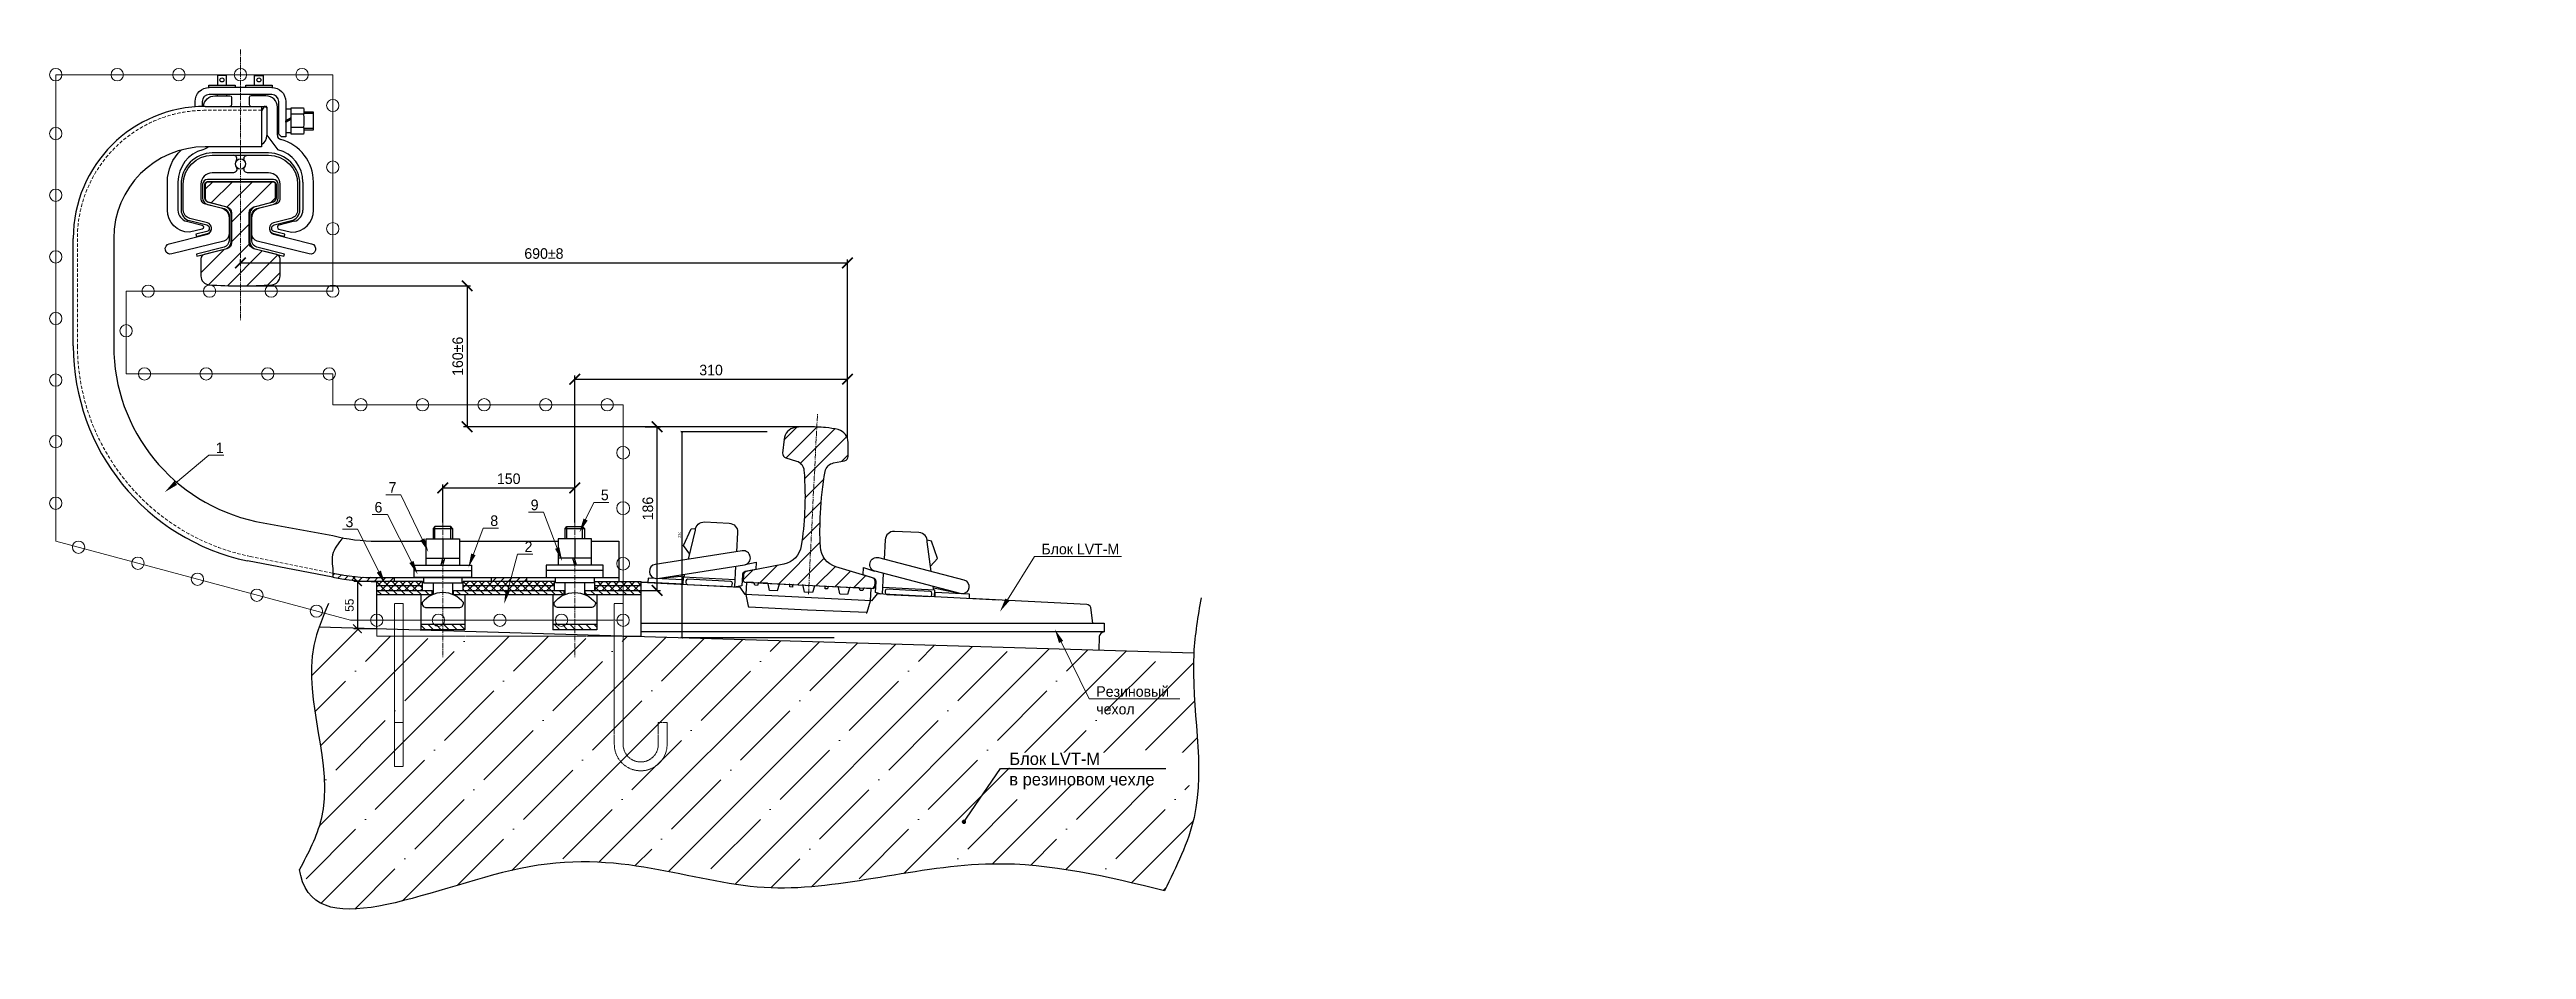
# Model space of a CAD drawing. Header units: millimetres. Extents: x 4132 to 13761, y 958 to 2510.
# Drawn here: x 10945 to 13761, y 1143 to 2166 of the extents above; entities that cross this region are included whole.
import ezdxf
from ezdxf import colors
from ezdxf.entities.mleader import LeaderData, LeaderLine
from ezdxf.math import Vec2, Vec3

# ---------------------------------------------------------------- set-up
doc = ezdxf.new("R2010")
doc.units = ezdxf.units.MM
doc.header["$LTSCALE"] = 0.3
doc.linetypes.add('CENTER2', pattern=[28.575, 19.05, -3.175, 3.175, -3.175])
doc.linetypes.add('DASHED', pattern=[19.05, 12.7, -6.35])
doc.layers.get('0').update_dxf_attribs({"lineweight": 20})
doc.layers.add('ВСП_Сплошная_толстая', color=90, linetype='Continuous', lineweight=30)
doc.layers.add('ВСП_Сплошная_тонкая', color=7, linetype='Continuous', lineweight=20)
doc.styles.add('mpp', font='mipgost.shx')
doc.dimstyles.new('Аннотативный', dxfattribs={"dimscale": 0, "dimtxt": 2.5, "dimasz": 2.5, "dimexe": 1, "dimexo": 0, "dimgap": 1, "dimtad": 1, "dimdec": 0, "dimtxsty": 'mpp', "dimblk": 'ARCHTICK', "dimcen": 1, "dimadec": 0, "dimazin": 0, "dimtfac": 1, "dimtdec": 0, "dimtmove": 0, "dimatfit": 3, "dimfxl": 1, "dimarcsym": 0})

msp = doc.modelspace()

# ---------------------------------------------------------------- blocks, each defined once
blk = doc.blocks.new('_ArchTick')
at = {"color": 0, "linetype": 'ByBlock', "const_width": 0.15}
blk.add_lwpolyline([(-0.5, -0.5), (0.5, 0.5)], dxfattribs=at)
blk = doc.blocks.new('*D98')
at = {"color": 0, "lineweight": -2, "transparency": 16777216}
for p, q in [((11760.8, 1731.4), (11662.6, 1731.4)), ((11663.6, 1731.4), (11663.6, 1497.4)), ((11837, 1497.4), (11662.6, 1497.4))]:
    blk.add_line(p, q, dxfattribs=at)
at = {"layer": 'Defpoints', "color": 0, "transparency": 16777216}
for p in [(11760.8, 1731.4), (11663.6, 1497.4), (11837, 1497.4)]:
    blk.add_point(p, dxfattribs=at)
at = {"color": 0, "lineweight": -2, "transparency": 16777216, "xscale": 2.5, "yscale": 2.5, "zscale": 2.5}
for p, rotation in [((11663.6, 1731.4), 90), ((11663.6, 1497.4), 270)]:
    blk.add_blockref('_ArchTick', p, dxfattribs=dict(at, rotation=rotation))
at = {"color": 0, "transparency": 16777216, "insert": (11661, 1614.4), "char_height": 2.5, "attachment_point": 5, "rotation": 90, "style": 'mpp', "bg_fill": 3, "box_fill_scale": 1.1, "bg_fill_color": 256, "bg_fill_true_color": 13158600, "bg_fill_transparency": 0}
blk.add_mtext('{\\H1.2x;234}', dxfattribs=at)
blk = doc.blocks.new('_Dot')
at = {"color": 0, "linetype": 'ByBlock', "lineweight": -2}
blk.add_line((-0.5, 0), (-1, 0), dxfattribs=at)
at = {"color": 0, "linetype": 'ByBlock', "const_width": 0.5}
blk.add_lwpolyline([(-0.25, 0, 1), (0.25, 0, 1)], format="xyb", close=True, dxfattribs=at)
blk = doc.blocks.new('*U113')
blk.add_circle((0, 0), 7)
blk = doc.blocks.new('*U114')
at = {"layer": 'ВСП_Сплошная_тонкая', "color": 0, "linetype": 'ByBlock', "lineweight": -2, "transparency": 16777216}
for p in [(-280, 0), (-210, 0), (-140, 0), (-70, 0), (0, 0)]:
    blk.add_blockref('*U113', p, dxfattribs=at)
blk = doc.blocks.new('*U115')
blk.add_circle((0, 0), 7)
blk = doc.blocks.new('*U116')
at = {"layer": 'ВСП_Сплошная_тонкая', "color": 0, "linetype": 'ByBlock', "lineweight": -2, "transparency": 16777216}
for p in [(0, 0), (70, 0), (140, 0), (210, 0)]:
    blk.add_blockref('*U115', p, dxfattribs=at)
blk = doc.blocks.new('*U117')
blk.add_circle((0, 0), 7)
blk = doc.blocks.new('*U118')
at = {"layer": 'ВСП_Сплошная_тонкая', "color": 0, "linetype": 'ByBlock', "lineweight": -2, "transparency": 16777216}
for p in [(-210, 0), (-140, 0), (-70, 0), (0, 0)]:
    blk.add_blockref('*U117', p, dxfattribs=at)
blk = doc.blocks.new('*U119')
blk.add_circle((0, 0), 7)
blk = doc.blocks.new('*U120')
at = {"layer": 'ВСП_Сплошная_тонкая', "color": 0, "linetype": 'ByBlock', "lineweight": -2, "transparency": 16777216}
for p in [(-280, 0), (-210, 0), (-140, 0), (-70, 0), (0, 0)]:
    blk.add_blockref('*U119', p, dxfattribs=at)
blk = doc.blocks.new('*D121')
at = {"layer": 'Defpoints', "color": 0, "transparency": 16777216}
for p in [(11541.9, 1667.7), (11391.9, 1628.5), (11541.9, 1628.5)]:
    blk.add_point(p, dxfattribs=at)
at = {"layer": 'ВСП_Сплошная_тонкая', "color": 0, "lineweight": -2, "transparency": 16777216}
for p, q in [((11391.9, 1628.5), (11391.9, 1671.7)), ((11391.9, 1667.7), (11541.9, 1667.7)), ((11541.9, 1628.5), (11541.9, 1671.7))]:
    blk.add_line(p, q, dxfattribs=at)
at = {"layer": 'ВСП_Сплошная_тонкая', "color": 0, "lineweight": -2, "transparency": 16777216, "xscale": 12, "yscale": 12, "zscale": 12, "rotation": 180}
blk.add_blockref('_ArchTick', (11391.9, 1667.7), dxfattribs=at)
at = {"layer": 'ВСП_Сплошная_тонкая', "color": 0, "lineweight": -2, "transparency": 16777216, "xscale": 12, "yscale": 12, "zscale": 12}
blk.add_blockref('_ArchTick', (11541.9, 1667.7), dxfattribs=at)
at = {"layer": 'ВСП_Сплошная_тонкая', "color": 0, "transparency": 16777216, "insert": (11466.9, 1678), "char_height": 12, "attachment_point": 5, "style": 'mpp'}
blk.add_mtext('150', dxfattribs=at)
blk = doc.blocks.new('*D122')
at = {"layer": 'Defpoints', "color": 0, "transparency": 16777216}
for p in [(11161.9, 1897.2), (11419.6, 1737.2), (11799.8, 1737.2)]:
    blk.add_point(p, dxfattribs=at)
at = {"layer": 'ВСП_Сплошная_тонкая', "color": 0, "lineweight": -2, "transparency": 16777216}
for p, q in [((11161.9, 1897.2), (11423.6, 1897.2)), ((11419.6, 1897.2), (11419.6, 1737.2)), ((11799.8, 1737.2), (11415.6, 1737.2))]:
    blk.add_line(p, q, dxfattribs=at)
at = {"layer": 'ВСП_Сплошная_тонкая', "color": 0, "lineweight": -2, "transparency": 16777216, "xscale": 12, "yscale": 12, "zscale": 12}
for p, rotation in [((11419.6, 1897.2), 90), ((11419.6, 1737.2), 270)]:
    blk.add_blockref('_ArchTick', p, dxfattribs=dict(at, rotation=rotation))
at = {"layer": 'ВСП_Сплошная_тонкая', "color": 0, "transparency": 16777216, "insert": (11409, 1817.2), "char_height": 12, "attachment_point": 5, "rotation": 90, "style": 'mpp'}
blk.add_mtext('160±6', dxfattribs=at)
blk = doc.blocks.new('*D123')
at = {"layer": 'Defpoints', "color": 0, "transparency": 16777216}
for p in [(11161.9, 1922.4), (11851.9, 1923.3), (11851.9, 1724.2)]:
    blk.add_point(p, dxfattribs=at)
at = {"layer": 'ВСП_Сплошная_тонкая', "color": 0, "lineweight": -2, "transparency": 16777216}
for p, q in [((11161.9, 1922.4), (11161.9, 1927.3)), ((11161.9, 1923.3), (11851.9, 1923.3)), ((11851.9, 1724.2), (11851.9, 1927.3))]:
    blk.add_line(p, q, dxfattribs=at)
at = {"layer": 'ВСП_Сплошная_тонкая', "color": 0, "lineweight": -2, "transparency": 16777216, "xscale": 12, "yscale": 12, "zscale": 12, "rotation": 180}
blk.add_blockref('_ArchTick', (11161.9, 1923.3), dxfattribs=at)
at = {"layer": 'ВСП_Сплошная_тонкая', "color": 0, "lineweight": -2, "transparency": 16777216, "xscale": 12, "yscale": 12, "zscale": 12}
blk.add_blockref('_ArchTick', (11851.9, 1923.3), dxfattribs=at)
at = {"layer": 'ВСП_Сплошная_тонкая', "color": 0, "transparency": 16777216, "insert": (11506.9, 1933.9), "char_height": 12, "attachment_point": 5, "style": 'mpp'}
blk.add_mtext('690±8', dxfattribs=at)
blk = doc.blocks.new('*D124')
at = {"layer": 'Defpoints', "color": 0, "transparency": 16777216}
for p in [(11851.9, 1791.2), (11851.9, 1737.2), (11541.9, 1667.7)]:
    blk.add_point(p, dxfattribs=at)
at = {"layer": 'ВСП_Сплошная_тонкая', "color": 0, "lineweight": -2, "transparency": 16777216}
for p, q in [((11541.9, 1667.7), (11541.9, 1795.2)), ((11541.9, 1791.2), (11851.9, 1791.2)), ((11851.9, 1737.2), (11851.9, 1795.2))]:
    blk.add_line(p, q, dxfattribs=at)
at = {"layer": 'ВСП_Сплошная_тонкая', "color": 0, "lineweight": -2, "transparency": 16777216, "xscale": 12, "yscale": 12, "zscale": 12, "rotation": 180}
blk.add_blockref('_ArchTick', (11541.9, 1791.2), dxfattribs=at)
at = {"layer": 'ВСП_Сплошная_тонкая', "color": 0, "lineweight": -2, "transparency": 16777216, "xscale": 12, "yscale": 12, "zscale": 12}
blk.add_blockref('_ArchTick', (11851.9, 1791.2), dxfattribs=at)
at = {"layer": 'ВСП_Сплошная_тонкая', "color": 0, "transparency": 16777216, "insert": (11696.9, 1801.5), "char_height": 12, "attachment_point": 5, "style": 'mpp'}
blk.add_mtext('310', dxfattribs=at)
blk = doc.blocks.new('*D125')
at = {"layer": 'Defpoints', "color": 0, "transparency": 16777216}
for p in [(11622, 1737.2), (11635.6, 1737.2), (11616.9, 1551.2)]:
    blk.add_point(p, dxfattribs=at)
at = {"layer": 'ВСП_Сплошная_тонкая', "color": 0, "lineweight": -2, "transparency": 16777216}
for p, q in [((11622, 1737.2), (11639.6, 1737.2)), ((11635.6, 1551.2), (11635.6, 1737.2)), ((11616.9, 1551.2), (11639.6, 1551.2))]:
    blk.add_line(p, q, dxfattribs=at)
at = {"layer": 'ВСП_Сплошная_тонкая', "color": 0, "lineweight": -2, "transparency": 16777216, "xscale": 12, "yscale": 12, "zscale": 12}
for p, rotation in [((11635.6, 1737.2), 90), ((11635.6, 1551.2), 270)]:
    blk.add_blockref('_ArchTick', p, dxfattribs=dict(at, rotation=rotation))
at = {"layer": 'ВСП_Сплошная_тонкая', "color": 0, "transparency": 16777216, "insert": (11625.1, 1644.2), "char_height": 12, "attachment_point": 5, "rotation": 90, "style": 'mpp'}
blk.add_mtext('186', dxfattribs=at)
blk = doc.blocks.new('*D126')
at = {"layer": 'Defpoints', "color": 0, "transparency": 16777216}
for p in [(11316.9, 1561.2), (11294.9, 1507.6), (11316.9, 1507.6)]:
    blk.add_point(p, dxfattribs=at)
at = {"layer": 'ВСП_Сплошная_тонкая', "color": 0, "lineweight": -2, "transparency": 16777216}
for p, q in [((11316.9, 1561.2), (11290.9, 1561.2)), ((11294.9, 1561.2), (11294.9, 1507.6)), ((11316.9, 1507.6), (11290.9, 1507.6))]:
    blk.add_line(p, q, dxfattribs=at)
at = {"layer": 'ВСП_Сплошная_тонкая', "color": 0, "lineweight": -2, "transparency": 16777216, "xscale": 10, "yscale": 10, "zscale": 10}
for p, rotation in [((11294.9, 1561.2), 90), ((11294.9, 1507.6), 270)]:
    blk.add_blockref('_ArchTick', p, dxfattribs=dict(at, rotation=rotation))
at = {"layer": 'ВСП_Сплошная_тонкая', "color": 0, "transparency": 16777216, "insert": (11285.7, 1534.4), "char_height": 10, "attachment_point": 5, "rotation": 90, "style": 'mpp'}
blk.add_mtext('55', dxfattribs=at)

# ---------------------------------------------------------------- dimensions: what is measured, and where the dimension line sits
at = {"layer": 'ВСП_Сплошная_тонкая', "color": 7}
for base, p1, p2, override, picture, middle in [((11635.6302, 1737.2106), (11616.9395, 1551.2106), (11621.9862, 1737.2106), {"dimtxt": 3, "dimasz": 3}, '*D125', (11625.0653, 1644.2106)), ((11294.9315, 1507.636), (11316.9395, 1561.2106), (11316.9395, 1507.636), {"dimrnd": 5}, '*D126', (11285.7096, 1534.4233))]:
    dim = msp.add_linear_dim(base=base, p1=p1, p2=p2, angle=90, dimstyle='Аннотативный', override=override, dxfattribs=at)
    dim.commit()
    dim.dimension.update_dxf_attribs({"geometry": picture, "text_midpoint": middle})
dim = msp.add_linear_dim(base=(11541.9395, 1667.6919), p1=(11391.9395, 1628.5374), p2=(11541.9395, 1628.5374), dimstyle='Аннотативный', override={"dimtxt": 3, "dimasz": 3}, dxfattribs=at)
dim.commit()
dim.dimension.update_dxf_attribs({"geometry": '*D121', "text_midpoint": (11466.9395, 1677.9717)})

# ---------------------------------------------------------------- hatches: boundary and pattern name
at = {"layer": 'ВСП_Сплошная_толстая', "lineweight": 30}
h = msp.add_hatch(dxfattribs=at)
h.set_pattern_fill('JIS_STN_1E', scale=0.1, angle=88)
h.set_pattern_definition([(133, (48419.32976, -21544.22847), (-0.07313537016, -0.068199836), []), (133, (48419.33222, -21544.15801), (-0.07313537016, -0.068199836), [0.1, -0.05])])
h.paths.add_polyline_path([(11219.4395, 2086.8329), (11219.4395, 2088.3419), (11213.4395, 2084.7106), (11213.4395, 2083.2016)])
at = {"layer": 'ВСП_Сплошная_тонкая', "lineweight": 18, "ltscale": 2}
h = msp.add_hatch(dxfattribs=at)
h.set_pattern_fill('ANSI31', scale=5)
h.paths.add_polyline_path([(11201.9395, 1997.0525), (11201.9395, 2012.2106, 0.414213562), (11198.9395, 2015.2106), (11161.9395, 2015.2106), (11161.9395, 1897.2106, 0.017874266), (11197.6538, 1898.4878, 0.39342646), (11206.9395, 1908.4622), (11206.9395, 1928.0567, 0.344150731), (11203.1522, 1932.9075), (11177.2418, 1939.3851, -0.344150731), (11171.9395, 1946.1761), (11171.9395, 1980.1832, -0.344150731), (11177.2418, 1986.9742), (11198.1522, 1992.2018, 0.344150731)])
h.paths.add_polyline_path([(11161.9395, 2015.2106), (11124.9395, 2015.2106, 0.414213562), (11121.9395, 2012.2106), (11121.9395, 1997.0525, 0.344150731), (11125.7268, 1992.2018), (11146.6372, 1986.9742, -0.344150731), (11151.9395, 1980.1832), (11151.9395, 1946.1761, -0.344150731), (11146.6372, 1939.3851), (11120.7268, 1932.9075, 0.344150731), (11116.9395, 1928.0567), (11116.9395, 1908.4622, 0.39342646), (11126.2252, 1898.4878, 0.017874266), (11161.9395, 1897.2106)])
at = {"layer": 'ВСП_Сплошная_тонкая', "lineweight": -3}
h = msp.add_hatch(dxfattribs=at)
h.set_pattern_fill('ANSI31', scale=5)
h.paths.add_polyline_path([(11817.082, 1736.7701, -0.005199447), (11827.4616, 1736.1428, -0.044592234), (11841.5164, 1733.8462, -0.342909941), (11852.7574, 1719.2667), (11852.7574, 1703.4481, -0.35800368), (11848.7294, 1698.5435), (11836.1404, 1696.0486, 0.308225763), (11826.6654, 1686.4165, 0.03232265), (11821.2018, 1638.9423, 0.023824233), (11821.1135, 1600.8452, 0.317548798), (11838.8058, 1578.0619), (11880.5732, 1565.3444, -0.343975327), (11883.4031, 1561.3181), (11883.0995, 1555.2468, -0.414213562), (11881.0021, 1553.3492), (11879.0046, 1553.4491), (11879.0046, 1553.4491), (11871.2351, 1553.8375), (11808.0932, 1556.9946)])
h.paths.add_polyline_path([(11779.6352, 1581.0204, 0.317548798), (11799.512, 1601.9253, 0.023824233), (11803.2243, 1639.8411, 0.03232265), (11802.5235, 1687.6236, 0.308225763), (11794.0566, 1698.1528), (11781.7792, 1701.891, -0.35800368), (11778.2606, 1707.173), (11779.8501, 1723.0283, -0.340744819), (11792.4777, 1736.2981, -0.044592234), (11806.6915, 1737.1813, -0.005199447), (11817.082, 1736.7701), (11808.0932, 1556.9946), (11735.1843, 1560.6401, -0.414213562), (11733.2866, 1562.7375), (11733.5902, 1568.8088, -0.343975327), (11736.8076, 1572.5327)])
at = {"layer": 'ВСП_Сплошная_тонкая'}
h = msp.add_hatch(dxfattribs=at)
h.set_pattern_fill('ANSI31', scale=2)
edge = h.paths.add_edge_path()
edge.add_spline(control_points=[(11267.0863, 1570.8016), (11267.1005, 1569.2764), (11267.0331, 1567.7671), (11266.9395, 1566.2616)], knot_values=[43.45851178, 43.45851178, 43.45851178, 43.45851178, 48.000862738, 48.000862738, 48.000862738, 48.000862738], degree=3, periodic=0)
edge.add_arc((11316.9395, 1811.2106), 250, 258.463041, 270)
edge.add_line((11316.9395, 1561.2106), (11336.988, 1561.2106))
edge.add_line((11336.988, 1561.2106), (11336.988, 1565.7106))
edge.add_line((11336.988, 1565.7106), (11317.0863, 1565.7106))
edge.add_arc((11316.8239, 1811.2105), 245.5, 258.3111169, 270.0612315, ccw=False)
h.paths.add_polyline_path([(11486.988, 1561.2106), (11486.988, 1565.7106), (11446.988, 1565.7106), (11446.988, 1561.2106)])
h = msp.add_hatch(dxfattribs=at)
h.set_pattern_fill('ANSI37', scale=2)
h.paths.add_polyline_path([(11368.9395, 1561.2106), (11316.9395, 1561.2106), (11316.9395, 1556.2106), (11368.9395, 1556.2106)])
h.paths.add_polyline_path([(11368.9395, 1556.2106), (11316.9395, 1556.2106), (11316.9395, 1551.2106), (11368.9395, 1551.2106)])
h.paths.add_polyline_path([(11518.9395, 1556.2106), (11414.9395, 1556.2106), (11414.9395, 1551.2106), (11518.9395, 1551.2106)])
h.paths.add_polyline_path([(11518.9395, 1561.2106), (11414.9395, 1561.2106), (11414.9395, 1556.2106), (11518.9395, 1556.2106)])
h.paths.add_polyline_path([(11596.9253, 1561.2106), (11564.9395, 1561.2106), (11564.9395, 1556.2106), (11596.9253, 1556.2106)])
h.paths.add_polyline_path([(11596.9253, 1556.2106), (11564.9395, 1556.2106), (11564.9395, 1551.2106), (11596.9253, 1551.2106)])
h.paths.add_polyline_path([(11616.9395, 1556.2106), (11596.9253, 1556.2106), (11596.9253, 1551.2106), (11616.9395, 1551.2106)])
h.paths.add_polyline_path([(11616.9395, 1561.2106), (11596.9253, 1561.2106), (11596.9253, 1556.2106), (11616.9395, 1556.2106)])
h = msp.add_hatch(dxfattribs=at)
h.set_pattern_fill('ANSI31', scale=2, angle=90)
h.paths.add_polyline_path([(11379.9395, 1551.2106), (11316.9395, 1551.2106), (11316.9395, 1546.4106), (11379.9395, 1546.4106)])
h.paths.add_polyline_path([(11529.9395, 1551.2106), (11403.9395, 1551.2106), (11403.9395, 1546.4106), (11529.9395, 1546.4106)])
h.paths.add_polyline_path([(11596.9253, 1551.2106), (11553.9395, 1551.2106), (11553.9395, 1546.4106), (11596.9253, 1546.4106)])
h.paths.add_polyline_path([(11616.9395, 1551.2106), (11596.9253, 1551.2106), (11596.9253, 1546.4106), (11616.9395, 1546.4106)])
h = msp.add_hatch(dxfattribs=at)
h.set_pattern_fill('ANSI35', scale=10)
edge = h.paths.add_edge_path()
edge.add_spline(control_points=[(11229.0095, 1233.8853), (11229.4617, 1231.5901), (11246.8743, 1143.2102), (11528.8968, 1295.7988), (11749.3497, 1178.7279), (12000.5267, 1261.4465), (12147.7041, 1225.6041), (12212.284, 1209.8769)], knot_values=[0, 0, 0, 0, 6.926344729, 266.711923788, 543.201203792, 796.092899371, 993.819230988, 993.819230988, 993.819230988, 993.819230988], degree=3, periodic=0)
edge.add_spline(control_points=[(12212.284, 1209.8769), (12225.8593, 1237.1973), (12267.6644, 1321.3308), (12242.1769, 1417.486), (12245.6176, 1479.7757)], knot_values=[63.561979919, 63.561979919, 63.561979919, 63.561979919, 153.3285729, 339.998584915, 339.998584915, 339.998584915, 339.998584915], degree=3, periodic=0)
edge.add_line((12245.6176, 1479.7757), (11597.7862, 1499.2106))
edge.add_line((11597.7862, 1499.2106), (11566.9395, 1499.2106))
edge.add_line((11566.9395, 1499.2106), (11566.9395, 1496.6841))
edge.add_line((11566.9395, 1496.6841), (11516.9395, 1496.6841))
edge.add_line((11516.9395, 1496.6841), (11516.9395, 1499.2106))
edge.add_line((11516.9395, 1499.2106), (11416.9395, 1499.2106))
edge.add_line((11416.9395, 1499.2106), (11416.9395, 1496.6106))
edge.add_line((11416.9395, 1496.6106), (11366.9395, 1496.6106))
edge.add_line((11366.9395, 1496.6106), (11366.9395, 1499.2106))
edge.add_line((11366.9395, 1499.2106), (11316.9395, 1499.2106))
edge.add_line((11316.9395, 1499.2106), (11316.9395, 1507.636))
edge.add_line((11316.9395, 1507.636), (11251.4377, 1509.6011))
edge.add_spline(control_points=[(11251.4377, 1509.6011), (11249.0086, 1502.6339), (11228.3416, 1432.8876), (11280.354, 1330.9428), (11238.9342, 1252.6461), (11229.0095, 1233.8853)], knot_values=[28.326369385, 28.326369385, 28.326369385, 28.326369385, 50.448379149, 248.042664748, 310.308209271, 310.308209271, 310.308209271, 310.308209271], degree=3, periodic=0)
h = msp.add_hatch(dxfattribs=at)
h.set_pattern_fill('ANSI31', scale=2, angle=90)
h.set_pattern_definition([(135, (0, 10.0003), (-4.490128, -4.490128), [])])
h.paths.add_polyline_path([(11391.9395, 1512.4109), (11366.9395, 1512.4109), (11366.9395, 1506.4109), (11391.9395, 1506.4109)])
h.paths.add_polyline_path([(11416.9395, 1512.4109), (11391.9395, 1512.4109), (11391.9395, 1506.4109), (11416.9395, 1506.4109)])
h.paths.add_polyline_path([(11541.9395, 1512.4109), (11516.9395, 1512.4109), (11516.9395, 1506.4844), (11541.9395, 1506.4844)])
h.paths.add_polyline_path([(11566.9395, 1512.4109), (11541.9395, 1512.4109), (11541.9395, 1506.4844), (11566.9395, 1506.4844)])

# ---------------------------------------------------------------- linework, layer by layer
at = {"layer": 'ВСП_Сплошная_толстая', "color": 7, "linetype": 'CENTER2', "lineweight": 20}
for p, q in [((11161.9395, 2165.7518), (11161.9395, 1857.9787)), ((11391.9395, 1628.5374), (11391.9395, 1474.816)), ((11541.9395, 1628.5374), (11541.9395, 1474.816))]:
    msp.add_line(p, q, dxfattribs=at)
at = {"layer": 'ВСП_Сплошная_толстая', "color": 7, "lineweight": 30}
for p, q in [((11190.9395, 2113.2106), (11173.9395, 2113.2106)), ((11121.9395, 2101.2106), (11190.9395, 2101.2106)), ((11171.9395, 2111.2106), (11171.9395, 2103.2106)), ((11191.9395, 2100.2106), (11191.9395, 2068.399)), ((11203.9395, 2068.399), (11203.9395, 2100.2106)), ((11213.4395, 2084.7106), (11219.4395, 2088.3419)), ((11213.4395, 2083.2016), (11219.4395, 2086.8329)), ((11191.9395, 2068.399), (11204.6122, 2051.9589)), ((11232.9395, 2015.2106), (11232.9395, 1983.2106)), ((11244.9395, 1983.2106), (11244.9395, 2015.2106)), ((10971.9395, 1829.2106), (10971.9395, 1951.2106)), ((11203.9395, 1964.249), (11203.9395, 1963.7722)), ((11223.0925, 1970.5988), (11205.4544, 1966.1893)), ((11205.4544, 1961.8319), (11219.9395, 1958.2106)), ((11266.9395, 1566.2616), (11169.9616, 1584.6737)), ((11317.0863, 1565.7106), (11592.0863, 1565.7106)), ((11625.0214, 1560.1307), (11618.2044, 1560.4716)), ((12123.9534, 1535.1841), (11990.5647, 1541.8536)), ((12130.9516, 1514.0121), (12128.4589, 1531.7358)), ((11616.9395, 1514.0121), (12132.7178, 1514.0121)), ((12143.7178, 1504.0121), (11616.9395, 1504.0121)), ((12132.7178, 1514.0121), (12143.7178, 1514.0121)), ((12143.7178, 1514.0121), (12143.7178, 1504.0121))]:
    msp.add_line(p, q, dxfattribs=at)
at = {"layer": 'ВСП_Сплошная_толстая', "color": 7}
for p, q in [((11382.9395, 1623.6545), (11380.9395, 1621.6545)), ((11380.9395, 1621.6545), (11402.9395, 1621.6545)), ((11380.9395, 1621.6545), (11380.9395, 1609.7106)), ((11382.9395, 1609.7106), (11382.9395, 1623.6545)), ((11400.9395, 1623.6545), (11382.9395, 1623.6545)), ((11402.9395, 1621.6545), (11400.9395, 1623.6545)), ((11400.9395, 1609.7106), (11400.9395, 1623.6545)), ((11402.9395, 1621.6545), (11402.9395, 1609.7106)), ((11530.9395, 1621.6545), (11532.9395, 1623.6545)), ((11530.9395, 1609.7106), (11530.9395, 1621.6545)), ((11530.9395, 1621.6545), (11552.9395, 1621.6545)), ((11532.9395, 1609.7106), (11532.9395, 1623.6545)), ((11532.9395, 1623.6545), (11550.9395, 1623.6545)), ((11550.9395, 1609.7106), (11550.9395, 1623.6545)), ((11550.9395, 1623.6545), (11552.9395, 1621.6545)), ((11552.9395, 1621.6545), (11552.9395, 1609.7106)), ((11336.988, 1561.2106), (11336.988, 1565.7106)), ((11446.988, 1565.7106), (11446.988, 1561.2106)), ((11486.988, 1565.7106), (11486.988, 1561.2106))]:
    msp.add_line(p, q, dxfattribs=at)
at = {"layer": 'ВСП_Сплошная_толстая', "color": 7, "ltscale": 0.2}
for p, q in [((11390.033, 1579.7106), (11392.1766, 1587.7106)), ((11391.9824, 1579.7106), (11394.126, 1587.7106)), ((11574.4395, 1579.7106), (11509.4395, 1579.7106)), ((11509.4395, 1579.7106), (11509.4395, 1565.7106)), ((11541.8966, 1579.7106), (11539.753, 1587.7106)), ((11543.846, 1579.7106), (11541.7024, 1587.7106)), ((11574.4395, 1565.7106), (11574.4395, 1579.7106)), ((11368.9395, 1561.2106), (11316.9395, 1561.2106)), ((11368.9395, 1556.2106), (11316.9395, 1556.2106)), ((11316.9395, 1551.2106), (11379.9395, 1551.2106)), ((11402.9395, 1559.7106), (11402.9395, 1546.565)), ((11403.9395, 1551.2106), (11529.9395, 1551.2106)), ((11518.9395, 1561.2106), (11414.9395, 1561.2106)), ((11518.9395, 1556.2106), (11414.9395, 1556.2106)), ((11509.4395, 1565.7106), (11574.4395, 1565.7106)), ((11530.9395, 1546.565), (11530.9395, 1559.7106)), ((11552.9395, 1559.7106), (11552.9395, 1546.565)), ((11553.9395, 1551.2106), (11616.9395, 1551.2106)), ((11616.9395, 1556.2106), (11564.9395, 1556.2106)), ((11616.9395, 1561.2106), (11616.9395, 1499.2106)), ((11316.9395, 1546.4106), (11379.9395, 1546.4106)), ((11403.9395, 1546.4106), (11529.9395, 1546.4106)), ((11553.9395, 1546.4106), (11616.9395, 1546.4106))]:
    msp.add_line(p, q, dxfattribs=at)
at = {"layer": 'ВСП_Сплошная_толстая', "color": 7, "ltscale": 0.5}
msp.add_line((11316.9395, 1507.636), (11316.9395, 1561.2106), dxfattribs=at)
at = {"layer": 'ВСП_Сплошная_толстая', "color": 7, "linetype": 'DASHED', "lineweight": 20, "ltscale": 0.2}
for p, q in [((11316.9395, 1499.2106), (11316.9395, 1507.636)), ((11597.7862, 1499.2106), (11316.9395, 1499.2106))]:
    msp.add_line(p, q, dxfattribs=at)
at = {"layer": 'ВСП_Сплошная_толстая', "color": 7, "linetype": 'Continuous'}
msp.add_line((12138.0649, 1498.7057), (12137.5132, 1483.0188), dxfattribs=at)
at = {"layer": 'ВСП_Сплошная_толстая', "color": 7, "lineweight": 20}
msp.add_lwpolyline([(11596.9253, 1517.2106), (11596.9253, 1762.2106), (11266.9253, 1762.2106), (11266.9253, 1797.2106), (11031.9253, 1797.2106), (11031.9253, 1891.2106), (11266.9253, 1891.2106), (11266.9253, 2137.2106), (10951.9253, 2137.2106), (10951.9253, 1607.2106), (11286.9253, 1517.2106)], close=True, dxfattribs=at)
at = {"layer": 'ВСП_Сплошная_толстая', "color": 7, "lineweight": 30}
for points in [[(11110.4395, 2100.7691), (11110.4395, 2106.7106, -0.414213562), (11126.4395, 2122.7106)], [(11197.4395, 2122.7106, -0.414213562), (11213.4395, 2106.7106), (11213.4395, 2066.7106), (11208.4395, 2066.7106), (11205.4395, 2069.7106), (11205.4395, 2106.7106, 0.414213562), (11197.4395, 2114.7106), (11126.4395, 2114.7106, 0.414213562), (11118.4395, 2106.7106), (11118.4395, 2101.1698)], [(11119.977, 2101.1978, -0.392122351), (11132.9395, 2113.2106), (11149.9395, 2113.2106, -0.414213562), (11151.9395, 2111.2106), (11151.9395, 2103.2106, -0.414213562), (11149.9395, 2101.2106)], [(11185.9395, 2101.2106), (11185.9395, 2055.2106), (11121.9395, 2055.2106, 0.414213562), (11017.9395, 1951.2106), (11017.9395, 1829.2106, 0.354118573), (11179.5255, 1629.6685), (11266.9395, 1613.433, 0.061984404), (11316.9395, 1607.2106), (11372.9395, 1607.2106)], [(11233.5998, 2077.2106, -0.128345515), (11233.5998, 2069.7106), (11219.4395, 2069.7106), (11219.4395, 2099.7106), (11233.5998, 2099.7106, -0.128345515), (11233.5998, 2092.2106), (11219.4395, 2092.2106)], [(11233.5998, 2092.2106, -0.064172757), (11233.5998, 2077.2106), (11219.4395, 2077.2106)], [(11157.0615, 2032.2106, -0.629015931), (11153.939, 2025.7106), (11129.939, 2025.7106, 0.414213562), (11116.939, 2012.7106), (11116.939, 1995.6145, 0.344150731), (11120.7263, 1990.7638), (11139.8494, 1985.983, -0.344150731), (11148.939, 1974.3413), (11148.939, 1955.9568, -0.344150731), (11142.8793, 1948.1957), (11083.9193, 1933.4557, -1), (11081.0089, 1945.0974), (11124.3942, 1955.9437, 0.344150731), (11128.939, 1961.7646), (11128.939, 1963.026, 0.344150731), (11124.3942, 1968.8468), (11104.5136, 1973.817, -0.344150731), (11096.939, 1983.5184), (11096.939, 2012.7106, -0.414213562), (11129.939, 2045.7106), (11193.9395, 2045.7106, -0.414213562), (11226.9395, 2012.7106), (11226.9395, 1983.5184, -0.344150731), (11219.3649, 1973.817), (11199.4843, 1968.8468, 0.344150731), (11194.9395, 1963.026)], [(11125.6665, 2055.2106, -0.106768073), (11119.2668, 2051.9589, 0.340687536), (11090.9395, 2015.2106), (11090.9395, 1983.2106, 0.344150731), (11100.7865, 1970.5988), (11118.4246, 1966.1893, -0.344150731), (11119.9395, 1964.249), (11119.9395, 1963.7722, -0.344150731), (11118.4246, 1961.8319), (11103.9395, 1958.2106, -0.414213562), (11078.9395, 1983.2106), (11078.9395, 2015.2106, -0.20628019), (11094.5991, 2051.5525)], [(11194.9395, 1962.3953, 0.344150731), (11199.4843, 1956.5744), (11211.9395, 1953.4606), (11212.5458, 1955.886), (11200.0906, 1958.9998, -0.344150731), (11197.4395, 1962.3953), (11197.4395, 1963.026, -0.344150731), (11200.0906, 1966.4215), (11219.9712, 1971.3916, 0.344150731), (11229.4395, 1983.5184), (11229.4395, 2012.7106, 0.414213562), (11193.9395, 2048.2106), (11129.9395, 2048.2106, 0.414213562), (11094.4395, 2012.7106), (11094.4395, 1983.5184, 0.344150731), (11103.9078, 1971.3916), (11123.7884, 1966.4215, -0.344150731), (11126.4395, 1963.026), (11126.4395, 1962.3953, -0.344150731), (11123.7884, 1958.9998), (11111.3332, 1955.886), (11111.9395, 1953.4606), (11124.3947, 1956.5744, 0.344150731), (11128.9395, 1962.3953), (11128.9395, 1963.026, 0.344150731), (11124.3947, 1968.8468), (11104.5141, 1973.817, -0.344150731), (11096.9395, 1983.5184), (11096.9395, 2012.7106, -0.414213562), (11129.9395, 2045.7106)], [(11157.0615, 2039.2106, 0.629015931), (11153.939, 2045.7106)], [(11193.939, 2045.7106, -0.414213562), (11226.939, 2012.7106), (11226.939, 1983.5184, -0.344150731), (11219.3644, 1973.817), (11199.4838, 1968.8468, 0.344150731), (11194.939, 1963.026), (11194.939, 1961.7646, 0.344150731), (11199.4838, 1955.9437), (11242.8691, 1945.0974, -1), (11239.9587, 1933.4557), (11180.9987, 1948.1957, -0.344150731), (11174.939, 1955.9568), (11174.939, 1974.3413, -0.344150731), (11184.0286, 1985.983), (11203.1517, 1990.7638, 0.344150731), (11206.939, 1995.6145), (11206.939, 2012.7106, 0.414213562), (11193.939, 2025.7106), (11169.939, 2025.7106, -0.629015931), (11166.8165, 2032.2106)], [(11166.8165, 2039.2106, -0.629015931), (11169.939, 2045.7106)], [(11827.0645, 1736.1708, 0.010000986), (11807.0894, 1737.1695, 0.04583895), (11792.4777, 1736.2981, 0.342909941), (11779.8385, 1722.9126), (11778.2606, 1707.173, 0.35800368), (11781.7792, 1701.891), (11794.0566, 1698.1528, -0.308225763), (11802.5235, 1687.6236, -0.03232265), (11803.2243, 1639.8411, -0.023824233), (11799.512, 1601.9253, -0.317548798), (11779.6352, 1581.0204), (11736.8076, 1572.5327, 0.343975327), (11733.5902, 1568.8088), (11733.2866, 1562.7375, 0.414213562), (11735.1843, 1560.6401), (11881.0021, 1553.3492, 0.414213562), (11883.0995, 1555.2468), (11883.4031, 1561.3181, 0.343975327), (11880.5732, 1565.3444), (11838.8058, 1578.0619, -0.317548798), (11821.1135, 1600.8452, -0.023824233), (11821.2018, 1638.9423, -0.03232265), (11826.6654, 1686.4165, -0.308225763), (11836.1404, 1696.0486), (11848.7294, 1698.5435, 0.35800368), (11852.7574, 1703.4481), (11852.7574, 1719.2667, 0.342909941), (11841.5164, 1733.8462, 0.04583895), (11827.0645, 1736.1708, 0.005000375)], [(11671.238, 1586.5891), (11679.0544, 1619.5165, -0.414213562), (11689.5413, 1629.0047), (11717.5064, 1627.6064, -0.414213562), (11726.9945, 1617.1195), (11725.8967, 1595.1627)], [(11947.2179, 1572.7901), (11942.725, 1606.333, 0.414213562), (11933.2369, 1616.8199), (11905.2718, 1618.2181, 0.414213562), (11894.7849, 1608.73), (11893.687, 1586.7732)], [(11636.0072, 1564.8673), (11734.8016, 1580.3638, 1), (11732.3222, 1596.1706), (11633.5278, 1580.674, 0.896361213), (11634.2654, 1564.7864)], [(11735.5197, 1580.5918), (11748.2389, 1583.1305), (11747.8486, 1574.8948), (11735.7526, 1572.4805, 0.344327613), (11732.5401, 1568.7471), (11731.9564, 1556.4263), (11725.4169, 1555.1209)], [(11890.1702, 1546.8833), (11883.7935, 1548.8345), (11884.4418, 1561.152, 0.344327613), (11881.6177, 1565.1872), (11869.8228, 1568.7961), (11870.2561, 1577.0297), (11882.6586, 1573.2348)], [(11980.1062, 1547.6623), (11883.3504, 1572.9364, -1), (11887.3941, 1588.417), (11984.15, 1563.1429, -0.896361213), (11981.8312, 1547.4081)], [(11763.2704, 1551.1193), (11761.8025, 1558.5508, 0.344150731), (11760.8714, 1559.3557), (11751.3848, 1559.8301, 0.322822806), (11750.4031, 1559.1945), (11749.5164, 1556.9197), (11746.5201, 1557.0695), (11745.8647, 1559.4214, 0.322822806), (11744.9513, 1560.1517), (11737.1818, 1560.5402), (11736.4826, 1546.5577), (11739.1278, 1533.1663, 0.344150731), (11740.059, 1532.3614), (11806.6949, 1529.0296), (11874.3377, 1526.4058), (11878.3055, 1539.4665), (11879.0046, 1553.4491), (11871.2351, 1553.8375, 0.322822806), (11870.2534, 1553.202), (11869.3666, 1550.9272), (11866.3704, 1551.077), (11865.7149, 1553.4289, 0.322822806), (11864.8016, 1554.1592), (11855.315, 1554.6335, 0.344150731), (11854.3082, 1553.9255), (11852.1063, 1546.6775)], [(11775.4148, 1558.6286, 0.344150731), (11774.408, 1557.9205), (11772.2061, 1550.6725)], [(11790.615, 1557.8685, 0.414213562), (11789.5663, 1556.9197), (11789.4665, 1554.9222), (11786.4702, 1555.072), (11786.5701, 1557.0695, 0.414213562), (11785.6213, 1558.1182)], [(11803.2205, 1549.1218), (11801.7526, 1556.5532, 0.344150731), (11800.8215, 1557.3582)], [(11815.3649, 1556.631, 0.344150731), (11814.3581, 1555.923), (11812.1562, 1548.675)], [(11830.5651, 1555.871, 0.414213562), (11829.5164, 1554.9222), (11829.4165, 1552.9247), (11826.4203, 1553.0745), (11826.5202, 1555.072, 0.414213562), (11825.5714, 1556.1207)], [(11843.1706, 1547.1243), (11841.7027, 1554.5557, 0.344150731), (11840.7716, 1555.3607)]]:
    msp.add_lwpolyline(points, format="xyb", dxfattribs=at)
for points in [[(11167.9395, 2122.7106), (11167.9395, 2125.2106), (11197.9395, 2125.2106), (11197.9395, 2122.7106), (11125.9395, 2122.7106), (11125.9395, 2125.2106), (11155.9395, 2125.2106), (11155.9395, 2122.7106)], [(11145.9395, 2125.2106), (11145.9395, 2136.2106), (11135.9395, 2136.2106), (11135.9395, 2125.2106)], [(11135.9395, 2113.2106), (11135.9395, 2114.7106)], [(11145.9395, 2114.7106), (11145.9395, 2113.2106)], [(11177.9395, 2125.2106), (11177.9395, 2136.2106), (11187.9395, 2136.2106), (11187.9395, 2125.2106)], [(11177.9395, 2113.2106), (11177.9395, 2114.7106)], [(11187.9395, 2114.7106), (11187.9395, 2113.2106)], [(11205.4395, 2094.7106), (11203.9395, 2094.7106)], [(11205.4395, 2093.2106), (11203.9395, 2093.2106)], [(11213.4395, 2098.2106), (11219.4395, 2098.2106)], [(11244.9395, 2093.2106), (11233.8242, 2093.2106)], [(11234.0283, 2074.7106), (11244.9395, 2074.7106), (11244.9395, 2094.7106), (11234.0283, 2094.7106)], [(11205.4395, 2076.2106), (11203.9395, 2076.2106)], [(11203.9395, 2074.7106), (11205.4395, 2074.7106)], [(11219.4395, 2071.2106), (11213.4395, 2071.2106)], [(11244.9395, 2076.2106), (11233.8242, 2076.2106)], [(11410.9395, 1607.2106), (11522.9395, 1607.2106)], [(11560.9395, 1607.2106), (11591.9395, 1607.2106), (11592.0914, 1564.2494), (11592.0914, 1561.2106)], [(11672.6013, 1592.3324), (11665.6773, 1602.0537), (11674.3096, 1620.9609), (11679.3403, 1621.4418)], [(11946.4342, 1578.6407), (11954.2934, 1587.6229), (11947.5902, 1607.2969), (11942.6325, 1608.2772)], [(11616.9395, 1560.5592), (11729.8909, 1554.8973), (11723.8984, 1555.1969), (11725.0805, 1578.839)], [(11664.4726, 1558.1682), (11664.7223, 1563.1619), (11625.2716, 1565.1345), (11625.0219, 1560.1407)], [(11724.2979, 1563.1869), (11665.3715, 1566.1332), (11664.972, 1558.1432), (11625.5213, 1560.1157)], [(11634.7597, 1564.6601), (11666.7539, 1567.6996)], [(11666.3702, 1566.0833), (11667.2447, 1569.7671)], [(12023.5034, 1540.2166), (11885.6962, 1547.107), (11879.3042, 1539.4166), (11735.4839, 1546.6076), (11729.8909, 1554.8973)], [(11756.1281, 1559.5929), (11860.0583, 1554.3964)], [(11772.238, 1550.7774), (11763.2492, 1551.2268)], [(11812.1881, 1548.7799), (11803.1993, 1549.2293)], [(11891.6888, 1546.8074), (11892.8709, 1570.4495)], [(11892.0883, 1554.7974), (11951.0146, 1551.8511), (11950.6151, 1543.861)], [(11950.0159, 1551.901), (11949.5132, 1555.6537)], [(11981.3268, 1547.3317), (11949.7953, 1553.5475)], [(11990.5652, 1541.8635), (11990.8149, 1546.8573), (11951.3642, 1548.8298), (11951.1145, 1543.8361)], [(11843.1494, 1547.2318), (11852.1382, 1546.7824)]]:
    msp.add_lwpolyline(points, dxfattribs=at)
at = {"layer": 'ВСП_Сплошная_толстая', "color": 7, "linetype": 'DASHED', "lineweight": 20}
msp.add_lwpolyline([(11186.0863, 2096.7106), (11122.0863, 2096.7106, 0.414213562), (10976.5863, 1951.2106), (10976.5863, 1829.2313, 0.355216448), (11173.0863, 1589.8016), (11267.0863, 1570.8016)], format="xyb", dxfattribs=at)
at = {"layer": 'ВСП_Сплошная_толстая', "color": 7}
for points in [[(11133.9395, 2101.2106), (11134.9395, 2101.2106)], [(11191.9395, 2099.2106), (11189.9395, 2101.2106), (11188.9395, 2101.2106), (11185.9395, 2096.2106), (11185.9395, 2068.2106)], [(11368.9395, 1551.2106), (11368.9395, 1561.2106)], [(11379.9395, 1546.4106), (11379.9395, 1551.2106)], [(11403.9395, 1546.4106), (11403.9395, 1551.2106)], [(11414.9395, 1551.2106), (11414.9395, 1561.2106)], [(11518.9395, 1551.2106), (11518.9395, 1561.2106)], [(11529.9395, 1546.4106), (11529.9395, 1551.2106)], [(11553.9395, 1546.4106), (11553.9395, 1551.2106)], [(11564.9395, 1551.2106), (11564.9395, 1561.2106)], [(11564.9395, 1561.2106), (11616.9395, 1561.2106)], [(11597.7862, 1499.2106), (11616.9395, 1499.2106)]]:
    msp.add_lwpolyline(points, dxfattribs=at)
at = {"layer": 'ВСП_Сплошная_толстая', "color": 7, "lineweight": 30}
for points in [[(11143.8649, 1938.817, 0.344150731), (11151.4395, 1948.5184), (11151.4395, 1977.9029, 0.344150731), (11143.8649, 1987.6043), (11125.2268, 1992.2638, -0.344150731), (11121.4395, 1997.1145), (11121.4395, 2012.7106, -0.414213562), (11124.4395, 2015.7106), (11199.4395, 2015.7106, -0.414213562), (11202.4395, 2012.7106), (11202.4395, 1997.1145, -0.344150731), (11198.6522, 1992.2638), (11180.0141, 1987.6043, 0.344150731), (11172.4395, 1977.9029), (11172.4395, 1948.5184, 0.344150731), (11180.0141, 1938.817), (11211.3332, 1930.9872), (11211.9395, 1933.4126), (11180.6205, 1941.2423, -0.344150731), (11174.9395, 1948.5184), (11174.9395, 1977.9029, -0.344150731), (11180.6205, 1985.1789), (11199.2585, 1989.8384, 0.344150731), (11204.9395, 1997.1145), (11204.9395, 2012.7106, 0.414213562), (11199.4395, 2018.2106), (11124.4395, 2018.2106, 0.414213562), (11118.9395, 2012.7106), (11118.9395, 1997.1145, 0.344150731), (11124.6205, 1989.8384), (11143.2585, 1985.1789, -0.344150731), (11148.9395, 1977.9029), (11148.9395, 1948.5184, -0.344150731), (11143.2585, 1941.2423), (11111.9395, 1933.4126), (11112.5458, 1930.9872)], [(11125.7268, 1992.2018), (11146.6372, 1986.9742, -0.344150731), (11151.9395, 1980.1832), (11151.9395, 1946.1761, -0.344150731), (11146.6372, 1939.3851), (11120.7268, 1932.9075, 0.344150731), (11116.9395, 1928.0567), (11116.9395, 1908.4622, 0.39342646), (11126.2252, 1898.4878, 0.035759956), (11197.6538, 1898.4878, 0.39342646), (11206.9395, 1908.4622), (11206.9395, 1928.0567, 0.344150731), (11203.1522, 1932.9075), (11177.2418, 1939.3851, -0.344150731), (11171.9395, 1946.1761), (11171.9395, 1980.1832, -0.344150731), (11177.2418, 1986.9742), (11198.1522, 1992.2018, 0.344150731), (11201.9395, 1997.0525), (11201.9395, 2012.2106, 0.414213562), (11198.9395, 2015.2106), (11161.9395, 2015.2106), (11124.9395, 2015.2106, 0.414213562), (11121.9395, 2012.2106), (11121.9395, 1997.0525, 0.344150731)], [(11669.9657, 1557.8935), (11718.9046, 1555.4466, 0.414213562), (11721.002, 1557.3442), (11721.1019, 1559.3417, 0.414213562), (11719.2042, 1561.4391), (11670.2654, 1563.886, 0.414213562), (11668.168, 1561.9884), (11668.0681, 1559.9909, 0.414213562)], [(11945.6214, 1544.1107, 0.414213562), (11947.7188, 1546.0084), (11947.8186, 1548.0059, 0.414213562), (11945.921, 1550.1032), (11896.9821, 1552.5502, 0.414213562), (11894.8848, 1550.6526), (11894.7849, 1548.655, 0.414213562), (11896.6825, 1546.5577)]]:
    msp.add_lwpolyline(points, format="xyb", close=True, dxfattribs=at)
at = {"layer": 'ВСП_Сплошная_толстая', "color": 7, "linetype": 'CENTER2', "lineweight": 20}
msp.add_lwpolyline([(11807.5831, 1546.793), (11817.8207, 1751.5455)], dxfattribs=at)
at = {"layer": 'ВСП_Сплошная_толстая', "color": 7, "ltscale": 0.2}
for points in [[(11372.9395, 1579.7106), (11372.9395, 1609.7106), (11410.9395, 1609.7106), (11410.9395, 1579.7106)], [(11560.9395, 1579.7106), (11560.9395, 1609.7106), (11522.9395, 1609.7106), (11522.9395, 1579.7106)], [(11372.9395, 1587.7106), (11410.9395, 1587.7106)], [(11560.9395, 1587.7106), (11522.9395, 1587.7106)], [(11359.4395, 1573.7106), (11424.4395, 1573.7106)], [(11369.9395, 1565.7106), (11369.9395, 1559.7106), (11413.9395, 1559.7106), (11413.9395, 1565.7106)], [(11380.9395, 1559.7106), (11380.9395, 1559.7106), (11380.9395, 1546.565)], [(11574.4395, 1573.7106), (11509.4395, 1573.7106)], [(11563.9395, 1565.7106), (11563.9395, 1559.7106), (11519.9395, 1559.7106), (11519.9395, 1565.7106)], [(11366.9395, 1546.4106), (11366.9395, 1506.4109)], [(11416.9395, 1546.4106), (11416.9395, 1506.4109)], [(11516.9395, 1546.4106), (11516.9395, 1506.4109)], [(11566.9395, 1546.4106), (11566.9395, 1506.4109)]]:
    msp.add_lwpolyline(points, dxfattribs=at)
at = {"layer": 'ВСП_Сплошная_толстая', "color": 0}
for points in [[(11391.9395, 1609.7106), (11391.9395, 1587.7106)], [(11541.9395, 1609.7106), (11541.9395, 1587.7106)], [(11416.9395, 1512.4106), (11366.9395, 1512.4106)], [(11416.9395, 1506.4109), (11366.9395, 1506.4109)], [(11566.9395, 1512.4106), (11516.9395, 1512.4106)], [(11566.9395, 1506.4109), (11516.9395, 1506.4109)]]:
    msp.add_lwpolyline(points, dxfattribs=at)
at = {"layer": 'ВСП_Сплошная_толстая', "color": 7, "ltscale": 0.2}
msp.add_lwpolyline([(11359.4395, 1579.7106), (11424.4395, 1579.7106), (11424.4395, 1565.7106), (11359.4395, 1565.7106)], close=True, dxfattribs=at)
for points in [[(11368.4905, 1537.3666, 0.45671726), (11373.4395, 1531.6545), (11410.4395, 1531.6545, 0.45671726), (11415.3885, 1537.3666, 0.481379921)], [(11565.3885, 1537.3666, -0.45671726), (11560.4395, 1531.6545), (11523.4395, 1531.6545, -0.45671726), (11518.4905, 1537.3666, -0.481379921)]]:
    msp.add_lwpolyline(points, format="xyb", close=True, dxfattribs=at)
at = {"layer": 'ВСП_Сплошная_толстая', "color": 7, "linetype": 'DASHED', "lineweight": 20, "ltscale": 0.2}
for points in [[(11346.9395, 1536.2106), (11346.9395, 1351.2106), (11336.9395, 1351.2106), (11336.9395, 1536.2106), (11346.9159, 1536.2106)], [(11346.9395, 1401.2106), (11336.9395, 1401.2106)]]:
    msp.add_lwpolyline(points, dxfattribs=at)
msp.add_lwpolyline([(11636.9395, 1376.2107), (11636.9395, 1401.2107), (11646.9395, 1401.2107), (11646.9395, 1376.2106, -1), (11586.9395, 1376.2106), (11586.9395, 1536.2106), (11596.9395, 1536.2106), (11596.9395, 1376.2106, 1.000002103), (11636.9395, 1376.2107)], format="xyb", dxfattribs=at)
at = {"layer": 'ВСП_Сплошная_толстая', "color": 7, "lineweight": 30}
for centre, radius in [((11140.9395, 2131.2106), 2.25), ((11182.9395, 2131.2106), 2.25), ((11161.939, 2035.7106), 5.8)]:
    msp.add_circle(centre, radius, dxfattribs=at)
at = {"layer": 'ВСП_Сплошная_толстая', "color": 7, "lineweight": 20}
for centre, radius in [((11266.9253, 2102.2106), 7), ((10951.9253, 2070.2106), 7), ((11266.9253, 2032.2106), 7), ((10951.9253, 2000.2106), 7), ((11266.9253, 1962.2106), 7), ((10951.9253, 1930.2106), 7), ((10951.9253, 1860.2106), 7), ((11031.9253, 1846.2106), 7), ((10951.9253, 1790.2106), 7), ((10951.9253, 1720.2106), 7), ((11596.9253, 1707.6337), 7.3122), ((10951.9253, 1650.2106), 7), ((11596.9253, 1644.6337), 7.3122), ((10977.8704, 1600.24), 7), ((11045.473, 1582.0772), 7), ((11596.9253, 1581.6337), 7.3122), ((11113.0756, 1563.9144), 7), ((11180.6783, 1545.7516), 7), ((11248.2809, 1527.5889), 7), ((11316.9253, 1517.2106), 7), ((11386.9253, 1517.2106), 7), ((11456.9253, 1517.2106), 7), ((11526.9253, 1517.2106), 7), ((11596.9253, 1517.2106), 7)]:
    msp.add_circle(centre, radius, dxfattribs=at)
at = {"layer": 'ВСП_Сплошная_толстая', "color": 7, "lineweight": 30}
for centre, radius, start, end in [((11173.9395, 2111.2106), 2, 90, 180), ((11190.9395, 2100.2106), 13, 0, 90), ((11121.9395, 1951.2106), 150, 90, 180), ((11173.9395, 2103.2106), 2, 180, 270), ((11190.9395, 2100.2106), 1, 0, 90), ((11208.9395, 2068.399), 5, 180, 255.2533471), ((11194.9395, 2015.2106), 50, 0, 75.2533471), ((11161.939, 2035.7106), 6, 143.1301024, 216.8698976), ((11161.939, 2035.7106), 6, 323.1301024, 36.8698976), ((11194.9395, 2015.2106), 38, 0, 75.2533471), ((11219.9395, 1983.2106), 25, 270, 0), ((11219.9395, 1983.2106), 13, 284.0362435, 0), ((11205.9395, 1964.249), 2, 104.0362435, 180), ((11205.9395, 1963.7722), 2, 180, 255.9637565), ((11221.9395, 1829.2106), 250, 180, 258), ((11316.8239, 1811.2105), 245.5, 258.3111169, 270.0612315), ((11873.3809, 1526.6965), 1, 267.1375952, 343.1013517), ((12123.7037, 1530.1904), 5, 18.0041617, 87.1375948)]:
    msp.add_arc(centre, radius, start, end, dxfattribs=at)
at = {"layer": 'ВСП_Сплошная_толстая', "color": 7}
for centre, radius, start, end in [((11179.9395, 2068.2106), 12, 300, 0), ((11316.9395, 1811.2106), 250, 258.463041, 270)]:
    msp.add_arc(centre, radius, start, end, dxfattribs=at)
at = {"layer": 'ВСП_Сплошная_толстая', "color": 7, "linetype": 'Continuous', "lineweight": 30, "ltscale": 0.3}
msp.add_arc((12144.0862, 1497.9555), 6.0678, 93.4806032, 172.8975361, dxfattribs=at)
at = {"layer": 'ВСП_Сплошная_толстая', "color": 7}
msp.add_open_spline([(11278.5689, 1610.8517), (11273.3336, 1604.743), (11263.3157, 1593.0539), (11267.4085, 1576.1702), (11267.0331, 1567.7671), (11266.9395, 1566.2616)], degree=3, knots=[0, 0, 0, 0, 22.711559883, 43.45851178, 48.000862738, 48.000862738, 48.000862738, 48.000862738], dxfattribs=at)
for points in [[(11261.9113, 1536.184), (11245.4672, 1488.4909), (11253.6536, 1291.0663), (11229.0095, 1233.8853)], [(12212.284, 1209.8769), (12016.9103, 1240.2875), (11765.4866, 1213.078), (11490.0417, 1237.0864), (11230.4477, 1227.1099), (11229.0095, 1233.8853)]]:
    msp.add_spline(points, degree=3, dxfattribs=at)

# ---------------------------------------------------------------- block references
at = {"layer": 'ВСП_Сплошная_тонкая', "color": 7, "lineweight": 20, "xscale": -1}
for name, p in [('*U114', (10951.9253, 2137.2106)), ('*U116', (11266.9253, 1891.2106)), ('*U118', (11052.9253, 1797.2106)), ('*U120', (11298.9253, 1762.2106))]:
    msp.add_blockref(name, p, dxfattribs=at)

msp.set_redraw_order([(e.dxf.handle, doc.entitydb.next_handle()) for e in msp.query("TEXT MTEXT ATTDEF DIMENSION ARC_DIMENSION")])  # texts and dimensions are drawn at this point

# ---------------------------------------------------------------- leaders
at = {"layer": 'ВСП_Сплошная_тонкая', "color": 7}
ml = msp.add_multileader_mtext('Standard', dxfattribs=at)
ml.set_content('1', color=7, style='mpp')
ml.set_leader_properties(color=256, linetype='ByLayer', lineweight=13)
ml.build(insert=Vec2(0, 0))
ml.multileader.update_dxf_attribs({"has_dogleg": 0, "text_left_attachment_type": 6, "text_right_attachment_type": 6, "dogleg_length": 0.36, "arrow_head_size": 16, "scale": 4})
ctx = ml.context
ctx.base_point, ctx.scale, ctx.char_height, ctx.arrow_head_size, ctx.landing_gap_size, ctx.plane_origin = Vec3(11125.899, 1704.7446), 4, 12, 16, 8, Vec3(11075.953, 1662.8732)
ctx.left_attachment, ctx.right_attachment = 6, 6
notes = []
notes.append((ctx, [(0, (1, 1, 0), (11124.459, 1704.7446), (1, 0), 1.44, [(0, [(11075.953, 1662.8732)], 0, [])])]))
ctx.mtext.insert, ctx.mtext.flow_direction = Vec3(11133.899, 1719.1446), 5
ml = msp.add_multileader_mtext('Standard', dxfattribs=at)
ml.set_content('7', color=7, style='mpp')
ml.set_leader_properties(color=256, linetype='ByLayer', lineweight=13)
ml.build(insert=Vec2(0, 0))
ml.multileader.update_dxf_attribs({"has_dogleg": 0, "text_left_attachment_type": 6, "text_right_attachment_type": 6, "dogleg_length": 0.36, "arrow_head_size": 16, "scale": 4})
ctx = ml.context
ctx.base_point, ctx.scale, ctx.char_height, ctx.arrow_head_size, ctx.landing_gap_size, ctx.plane_origin = Vec3(11322.3732, 1659.8251), 4, 12, 16, 8, Vec3(11375.5962, 1594.8232)
ctx.left_attachment, ctx.right_attachment = 6, 6
notes.append((ctx, [(1, (1, 1, 0), (11345.8132, 1659.8251), (-1, 0), 1.44, [(0, [(11375.5962, 1594.8232)], 0, [])])]))
ctx.mtext.insert, ctx.mtext.flow_direction = Vec3(11330.3732, 1674.2251), 5
ml = msp.add_multileader_mtext('Standard', dxfattribs=at)
ml.set_content('5', color=7, style='mpp')
ml.set_leader_properties(color=256, linetype='ByLayer', lineweight=13)
ml.build(insert=Vec2(0, 0))
ml.multileader.update_dxf_attribs({"has_dogleg": 0, "text_left_attachment_type": 6, "text_right_attachment_type": 6, "dogleg_length": 0.36, "arrow_head_size": 16, "scale": 4})
ctx = ml.context
ctx.base_point, ctx.scale, ctx.char_height, ctx.arrow_head_size, ctx.landing_gap_size, ctx.plane_origin = Vec3(11563.6614, 1651.2577), 4, 12, 16, 8, Vec3(11561.1818, 1617.6111)
ctx.left_attachment, ctx.right_attachment = 6, 6
notes.append((ctx, [(0, (1, 1, 0), (11562.2214, 1651.2577), (1, 0), 1.44, [(0, [(11547.3605, 1617.2685)], 0, [])])]))
ctx.mtext.insert, ctx.mtext.flow_direction = Vec3(11571.6614, 1665.6577), 5
ml = msp.add_multileader_mtext('Standard', dxfattribs=at)
ml.set_content('3', color=7, style='mpp')
ml.set_leader_properties(color=256, linetype='ByLayer', lineweight=13)
ml.build(insert=Vec2(0, 0))
ml.multileader.update_dxf_attribs({"has_dogleg": 0, "text_left_attachment_type": 6, "text_right_attachment_type": 6, "dogleg_length": 0.36, "arrow_head_size": 16, "scale": 4})
ctx = ml.context
ctx.base_point, ctx.scale, ctx.char_height, ctx.arrow_head_size, ctx.landing_gap_size, ctx.plane_origin = Vec3(11273.3686, 1620.6717), 4, 12, 16, 8, Vec3(11340.2449, 1558.605)
ctx.left_attachment, ctx.right_attachment = 6, 6
notes.append((ctx, [(1, (1, 1, 0), (11296.484, 1620.6717), (-1, 0), 1.44, [(0, [(11326.4237, 1558.2624)], 0, [])])]))
ctx.mtext.insert, ctx.mtext.flow_direction = Vec3(11281.3686, 1635.0717), 5
ml = msp.add_multileader_mtext('Standard', dxfattribs=at)
ml.set_content('6', color=7, style='mpp')
ml.set_leader_properties(color=256, linetype='ByLayer', lineweight=13)
ml.build(insert=Vec2(0, 0))
ml.multileader.update_dxf_attribs({"has_dogleg": 0, "text_left_attachment_type": 6, "text_right_attachment_type": 6, "dogleg_length": 0.36, "arrow_head_size": 16, "scale": 4})
ctx = ml.context
ctx.base_point, ctx.scale, ctx.char_height, ctx.arrow_head_size, ctx.landing_gap_size, ctx.plane_origin = Vec3(11306.3275, 1637.2645), 4, 12, 16, 8, Vec3(11363.5245, 1569.2415)
ctx.left_attachment, ctx.right_attachment = 6, 6
notes.append((ctx, [(1, (1, 1, 0), (11330.3648, 1637.2645), (-1, 0), 1.44, [(0, [(11363.5245, 1569.2415)], 0, [])])]))
ctx.mtext.insert, ctx.mtext.flow_direction = Vec3(11314.3275, 1651.6645), 5
ml = msp.add_multileader_mtext('Standard', dxfattribs=at)
ml.set_content('8', color=7, style='mpp')
ml.set_leader_properties(color=256, linetype='ByLayer', lineweight=13)
ml.build(insert=Vec2(0, 0))
ml.multileader.update_dxf_attribs({"has_dogleg": 0, "text_left_attachment_type": 6, "text_right_attachment_type": 6, "dogleg_length": 0.36, "arrow_head_size": 16, "scale": 4})
ctx = ml.context
ctx.base_point, ctx.scale, ctx.char_height, ctx.arrow_head_size, ctx.landing_gap_size, ctx.plane_origin = Vec3(11437.9469, 1622.0091), 4, 12, 16, 8, Vec3(11421.0691, 1577.2244)
ctx.left_attachment, ctx.right_attachment = 6, 6
notes.append((ctx, [(0, (1, 1, 0), (11436.5069, 1622.0091), (1, 0), 1.44, [(0, [(11421.0691, 1577.2244)], 0, [])])]))
ctx.mtext.insert, ctx.mtext.flow_direction = Vec3(11445.9469, 1636.4091), 5
ml = msp.add_multileader_mtext('Standard', dxfattribs=at)
ml.set_content('9', color=7, style='mpp')
ml.set_leader_properties(color=256, linetype='ByLayer', lineweight=13)
ml.build(insert=Vec2(0, 0))
ml.multileader.update_dxf_attribs({"has_dogleg": 0, "text_left_attachment_type": 6, "text_right_attachment_type": 6, "dogleg_length": 0.36, "arrow_head_size": 16, "scale": 4})
ctx = ml.context
ctx.base_point, ctx.scale, ctx.char_height, ctx.arrow_head_size, ctx.landing_gap_size, ctx.plane_origin = Vec3(11483.8728, 1639.9773), 4, 12, 16, 8, Vec3(11541.5147, 1584.7584)
ctx.left_attachment, ctx.right_attachment = 6, 6
notes.append((ctx, [(1, (1, 1, 0), (11507.9202, 1639.9773), (-1, 0), 1.44, [(0, [(11527.6934, 1584.4158)], 0, [])])]))
ctx.mtext.insert, ctx.mtext.flow_direction = Vec3(11491.8728, 1654.3773), 5
ml = msp.add_multileader_mtext('Standard', dxfattribs=at)
ml.set_content('2', color=7, style='mpp')
ml.set_leader_properties(color=256, linetype='ByLayer', lineweight=13)
ml.build(insert=Vec2(0, 0))
ml.multileader.update_dxf_attribs({"has_dogleg": 0, "text_left_attachment_type": 6, "text_right_attachment_type": 6, "dogleg_length": 0.36, "arrow_head_size": 16, "scale": 4})
ctx = ml.context
ctx.base_point, ctx.scale, ctx.char_height, ctx.arrow_head_size, ctx.landing_gap_size, ctx.plane_origin = Vec3(11476.9419, 1592.424), 4, 12, 16, 8, Vec3(11477.4757, 1535.0169)
ctx.left_attachment, ctx.right_attachment = 6, 6
notes.append((ctx, [(0, (1, 1, 0), (11475.5019, 1592.424), (1, 0), 1.44, [(0, [(11461.7122, 1535.8998)], 0, [])])]))
ctx.mtext.insert, ctx.mtext.flow_direction = Vec3(11484.9419, 1606.824), 5
ml = msp.add_multileader_mtext('Standard', dxfattribs=at)
ml.set_content('Блок LVT-M', color=7, style='mpp')
ml.set_leader_properties(color=256, linetype='ByLayer', lineweight=13)
ml.build(insert=Vec2(0, 0))
ml.multileader.update_dxf_attribs({"has_dogleg": 0, "text_left_attachment_type": 6, "text_right_attachment_type": 6, "dogleg_length": 0.36, "arrow_head_size": 16, "scale": 4})
ctx = ml.context
ctx.base_point, ctx.scale, ctx.char_height, ctx.arrow_head_size, ctx.landing_gap_size, ctx.plane_origin = Vec3(12064.4377, 1589.7681), 4, 12, 16, 8, Vec3(12025.2928, 1527.0164)
ctx.left_attachment, ctx.right_attachment = 6, 6
notes.append((ctx, [(0, (1, 1, 0), (12062.9977, 1589.7681), (1, 0), 1.44, [(0, [(12025.2928, 1527.0164)], 0, [])])]))
ctx.mtext.insert, ctx.mtext.flow_direction = Vec3(12072.4377, 1604.1681), 5
ml = msp.add_multileader_mtext('Standard', dxfattribs=at)
ml.set_content('Резиновый \\Pчехол', color=7, style='mpp')
ml.set_leader_properties(color=256, linetype='ByLayer', lineweight=13)
ml.build(insert=Vec2(0, 0))
ml.multileader.update_dxf_attribs({"has_dogleg": 0, "text_left_attachment_type": 6, "text_right_attachment_type": 6, "dogleg_length": 0.36, "arrow_head_size": 16, "scale": 4})
ctx = ml.context
ctx.base_point, ctx.scale, ctx.char_height, ctx.arrow_head_size, ctx.landing_gap_size, ctx.plane_origin = Vec3(12126.8226, 1427.8962), 4, 12, 16, 8, Vec3(12087.6777, 1506.943)
ctx.left_attachment, ctx.right_attachment = 6, 6
notes.append((ctx, [(0, (1, 1, 0), (12125.3826, 1427.8962), (1, 0), 1.44, [(0, [(12087.6777, 1506.943)], 0, [])])]))
ctx.mtext.insert, ctx.mtext.flow_direction = Vec3(12134.8226, 1442.2962), 5
for ctx, leaders in notes:
    for number, flags, end, landing, length, lines in leaders:
        leader = LeaderData()
        leader.index, (leader.has_last_leader_line, leader.has_dogleg_vector, leader.attachment_direction) = number, flags
        leader.last_leader_point, leader.dogleg_vector, leader.dogleg_length = Vec3(end), Vec3(landing), length
        for number, points, colour, breaks in lines:
            line = LeaderLine()
            line.index, line.vertices, line.color, line.breaks = number, Vec3.list(points), colors.encode_raw_color(colour), breaks
            leader.lines.append(line)
        ctx.leaders.append(leader)

# ---------------------------------------------------------------- next in the draw order: dimensions: what is measured, and where the dimension line sits
at = {"color": 7}
dim = msp.add_linear_dim(base=(11663.6157, 1497.3764), p1=(11760.7849, 1731.3712), p2=(11837.0436, 1497.3764), angle=90, text='{\\H1.2x;<>}', dimstyle='Аннотативный', override={"dimscale": 0, "dimtad": 3, "dimdec": 0, "dimtxsty": 'mpp', "dimtix": 0, "dimtofl": 1, "dimtmove": 0, "dimatfit": 3, "dimtfill": 1}, dxfattribs=at)
dim.commit()
dim.dimension.update_dxf_attribs({"geometry": '*D98', "text_midpoint": (11661.0103, 1614.3738)})

# ---------------------------------------------------------------- next in the draw order: leaders
at = {"color": 7, "ltscale": 100}
ml = msp.add_multileader_mtext('Standard', dxfattribs=at)
ml.set_content('Блок LVT-M\\Pв резиновом чехле', color=7, style='mpp')
ml.set_leader_properties()
ml.set_arrow_properties(name='DOT')
ml.build(insert=Vec2(0, 0))
ml.multileader.update_dxf_attribs({"text_left_attachment_type": 6, "text_right_attachment_type": 6, "dogleg_length": 1, "arrow_head_size": 5, "scale": 5})
ctx = ml.context
ctx.base_point, ctx.scale, ctx.char_height, ctx.arrow_head_size, ctx.landing_gap_size, ctx.plane_origin = Vec3(12030.9513, 1348.8857), 5, 14, 5, 5, Vec3(11996.9248, 1276.7123)
ctx.left_attachment, ctx.right_attachment = 6, 6
notes = []
notes.append((ctx, [(1, (1, 1, 0), (12025.9513, 1348.8857), (1, 0), 5, [(0, [(11984.3755, 1288.2038)], 0, [])])]))
ctx.mtext.insert, ctx.mtext.width, ctx.mtext.flow_direction = Vec3(12035.9513, 1366.8757), 344.914978, 5
ctx.mtext.has_bg_fill, ctx.mtext.bg_color, ctx.mtext.bg_scale_factor, ctx.mtext.bg_transparency, ctx.mtext.use_window_bg_color = 1, -1073741824, 1, 0, 1
for ctx, leaders in notes:
    for number, flags, end, landing, length, lines in leaders:
        leader = LeaderData()
        leader.index, (leader.has_last_leader_line, leader.has_dogleg_vector, leader.attachment_direction) = number, flags
        leader.last_leader_point, leader.dogleg_vector, leader.dogleg_length = Vec3(end), Vec3(landing), length
        for number, points, colour, breaks in lines:
            line = LeaderLine()
            line.index, line.vertices, line.color, line.breaks = number, Vec3.list(points), colors.encode_raw_color(colour), breaks
            leader.lines.append(line)
        ctx.leaders.append(leader)

# ---------------------------------------------------------------- next in the draw order: linework, layer by layer
at = {"layer": 'ВСП_Сплошная_толстая', "color": 7}
msp.add_line((12245.6176, 1479.7757), (11251.4377, 1509.6011), dxfattribs=at)
msp.add_spline([(12253.9211, 1542.793), (12245.6176, 1479.7757), (12245.914, 1293.1059), (12212.284, 1209.8769)], degree=3, dxfattribs=at)

# ---------------------------------------------------------------- next in the draw order: dimensions: what is measured, and where the dimension line sits
at = {"layer": 'ВСП_Сплошная_тонкая', "color": 7}
for base, p1, p2, override, picture, middle in [((11851.9395, 1923.3094), (11161.9395, 1922.441), (11851.9395, 1724.2106), {"dimtxt": 3, "dimasz": 3, "dimgap": 1, "dimtol": 1, "dimlim": 0, "dimtp": 8, "dimtm": 8}, '*D123', (11506.9395, 1933.9067)), ((11851.9395, 1791.1944), (11541.9395, 1667.6919), (11851.9395, 1737.2106), {"dimtxt": 3, "dimasz": 3}, '*D124', (11696.9395, 1801.4741))]:
    dim = msp.add_linear_dim(base=base, p1=p1, p2=p2, dimstyle='Аннотативный', override=override, dxfattribs=at)
    dim.commit()
    dim.dimension.update_dxf_attribs({"geometry": picture, "text_midpoint": middle})
dim = msp.add_linear_dim(base=(11419.5757, 1737.2106), p1=(11161.9395, 1897.2106), p2=(11799.7636, 1737.2106), angle=90, dimstyle='Аннотативный', override={"dimtxt": 3, "dimasz": 3, "dimgap": 1, "dimtol": 1, "dimlim": 0, "dimtp": 6, "dimtm": 6}, dxfattribs=at)
dim.commit()
dim.dimension.update_dxf_attribs({"geometry": '*D122', "text_midpoint": (11409.024, 1817.2106)})

doc.saveas('drawing.dxf')
